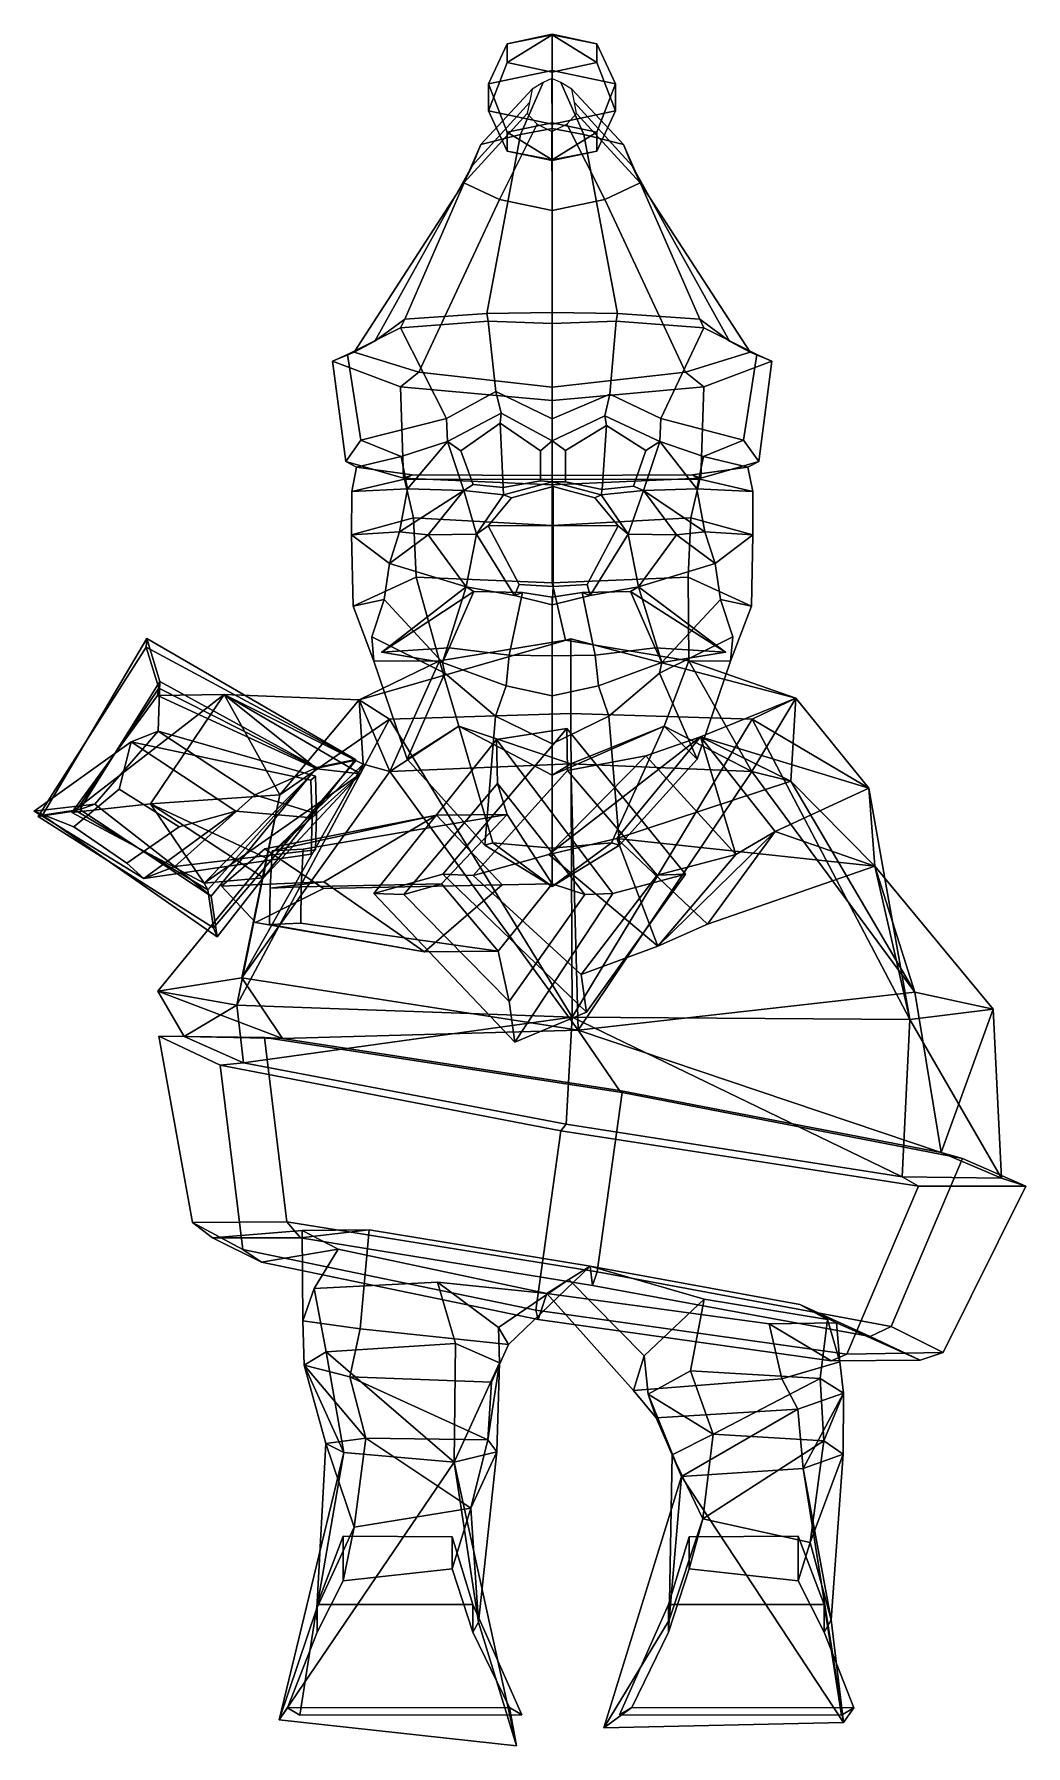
# Model space of a CAD drawing. Extents: x -164 to 136, y -162 to 356.
import ezdxf

# ---------------------------------------------------------------- set-up
doc = ezdxf.new("R2010")
doc.units = 0

msp = doc.modelspace()

# ---------------------------------------------------------------- linework, layer by layer
for p in [(-59.083229, 168.673767, 74.285034), (44.92334, 168.673767, 74.285034)]:
    msp.add_point(p)
for points in [[(-26.799406, 332.551025, -21.026634), (-21.162399, 347.119293, -18.331955), (-21.162395, 352.838165, -32.121567), (-26.799402, 340.638794, -40.528164)], [(-21.162395, 352.838165, -32.121567), (-7.553504, 355.697632, -39.016426), (-7.553502, 344.682648, -50.2789), (-26.799402, 340.638794, -40.528164)], [(-7.55351, 344.259827, -11.437147), (-7.553507, 355.522491, -22.927618), (-21.162399, 347.119293, -18.331955)], [(-21.162399, 347.119293, -18.331955), (-7.553507, 355.522491, -22.927618), (-21.162395, 352.838165, -32.121567)], [(-7.553507, 355.522491, -22.927618), (-7.553504, 355.697632, -39.016426), (-21.162395, 352.838165, -32.121567)], [(-7.55351, 344.259827, -11.437147), (6.055414, 347.119293, -18.331951), (-7.553507, 355.522491, -22.927618)], [(-7.553507, 355.522491, -22.927618), (6.055418, 352.838165, -32.121563), (-7.553504, 355.697632, -39.016426)], [(6.055414, 347.119293, -18.331951), (6.055418, 352.838165, -32.121563), (-7.553507, 355.522491, -22.927618)], [(6.055418, 352.838165, -32.121563), (11.69239, 340.638763, -40.52816), (-7.553502, 344.682648, -50.2789), (-7.553504, 355.697632, -39.016426)], [(11.692386, 332.550995, -21.02663), (11.69239, 340.638763, -40.52816), (6.055418, 352.838165, -32.121563), (6.055414, 347.119293, -18.331951)], [(-7.553511, 328.507141, -11.275924), (-7.55351, 344.259827, -11.437147), (-21.162399, 347.119293, -18.331955), (-26.799406, 332.551025, -21.026634)], [(-7.553511, 328.507141, -11.275924), (11.692386, 332.550995, -21.02663), (6.055414, 347.119293, -18.331951), (-7.55351, 344.259827, -11.437147)], [(-21.162394, 326.070465, -43.22279), (-26.799402, 340.638794, -40.528164), (-7.553502, 344.682648, -50.2789), (-7.553502, 328.929932, -50.117649)], [(-7.563495, 342.271362, -18.46862), (-10.258918, 341.106903, -18.958925), (-17.138172, 325.396637, 38.046909), (-7.511665, 327.208099, 41.039211)], [(-7.563495, 342.271362, -18.46862), (-7.511665, 327.208099, 41.039211), (2.114842, 325.396637, 38.046909), (-4.868073, 341.106903, -18.958925)], [(6.055417, 326.070465, -43.222786), (-7.553502, 328.929932, -50.117649), (-7.553502, 344.682648, -50.2789), (11.69239, 340.638763, -40.52816)], [(-13.599418, 339.111542, -19.799065), (-14.349434, 335.001801, -21.529446), (-31.747158, 315.899475, 22.358999), (-29.068531, 322.292664, 32.919582)], [(-10.258918, 341.106903, -18.958925), (-13.599418, 339.111542, -19.799065), (-29.068531, 322.292664, 32.919582), (-17.138172, 325.396637, 38.046909)], [(-26.799406, 332.551025, -21.026634), (-26.799402, 340.638794, -40.528164), (-21.162394, 326.070465, -43.22279), (-21.162397, 320.351593, -29.433178)], [(-4.868073, 341.106903, -18.958925), (2.114842, 325.396637, 38.046909), (14.045201, 322.292664, 32.919586), (-1.527573, 339.111542, -19.799063)], [(-1.527573, 339.111542, -19.799063), (14.045201, 322.292664, 32.919586), (16.723825, 315.899475, 22.359003), (-0.777559, 335.001801, -21.529444)], [(11.692386, 332.550995, -21.02663), (6.055414, 320.351593, -29.433172), (6.055417, 326.070465, -43.222786), (11.69239, 340.638763, -40.52816)], [(-14.349434, 335.001801, -21.529446), (-15.036095, 331.686707, -22.925247), (-34.199516, 310.742462, 13.840384), (-31.747158, 315.899475, 22.358999)], [(-15.036095, 331.686707, -22.925247), (-12.03515, 328.446106, -24.289652), (-23.481855, 305.701355, 5.513245), (-34.199516, 310.742462, 13.840384)], [(-7.553511, 328.507141, -11.275924), (-26.799406, 332.551025, -21.026634), (-21.162397, 320.351593, -29.433178), (-7.553508, 317.492126, -22.53837)], [(-7.553511, 328.507141, -11.275924), (-7.553508, 317.492126, -22.53837), (6.055414, 320.351593, -29.433172), (11.692386, 332.550995, -21.02663)], [(-0.090897, 331.686707, -22.925243), (19.176188, 310.742462, 13.840386), (8.458519, 305.701355, 5.513247), (-3.091845, 328.446106, -24.289652)], [(-0.777559, 335.001801, -21.529444), (16.723825, 315.899475, 22.359003), (19.176188, 310.742462, 13.840386), (-0.090897, 331.686707, -22.925243)], [(-7.483667, 271.490662, 83.687569), (-7.511665, 327.208099, 41.039211), (-17.138172, 325.396637, 38.046909), (-27.271931, 271.159424, 76.259888)], [(-12.03515, 328.446106, -24.289652), (-7.563498, 326.262939, -25.208868), (-7.511668, 302.305206, -0.096683), (-23.481855, 305.701355, 5.513245)], [(-7.553514, 317.667236, -38.627125), (-21.162394, 326.070465, -43.22279), (-7.553502, 328.929932, -50.117649)], [(-3.091845, 328.446106, -24.289652), (8.458519, 305.701355, 5.513247), (-7.511668, 302.305206, -0.096683), (-7.563498, 326.262939, -25.208868)], [(-7.553514, 317.667236, -38.627125), (-7.553502, 328.929932, -50.117649), (6.055417, 326.070465, -43.222786)], [(-7.483667, 271.490662, 83.687569), (12.304593, 271.159424, 76.259888), (2.114842, 325.396637, 38.046909), (-7.511665, 327.208099, 41.039211)], [(-61.172768, 262.818481, 35.947456), (-52.132236, 269.515991, 63.394642), (-29.068531, 322.292664, 32.919582), (-31.747158, 315.899475, 22.358999)], [(-52.132236, 269.515991, 63.394642), (-27.271931, 271.159424, 76.259888), (-17.138172, 325.396637, 38.046909), (-29.068531, 322.292664, 32.919582)], [(-21.162397, 320.351593, -29.433178), (-21.162394, 326.070465, -43.22279), (-7.553514, 317.667236, -38.627125)], [(6.055414, 320.351593, -29.433172), (-7.553514, 317.667236, -38.627125), (6.055417, 326.070465, -43.222786)], [(37.164906, 269.515991, 63.394642), (14.045201, 322.292664, 32.919586), (2.114842, 325.396637, 38.046909), (12.304593, 271.159424, 76.259888)], [(46.205437, 262.818481, 35.947456), (16.723825, 315.899475, 22.359003), (14.045201, 322.292664, 32.919586), (37.164906, 269.515991, 63.394642)], [(-7.553508, 317.492126, -22.53837), (-21.162397, 320.351593, -29.433178), (-7.553514, 317.667236, -38.627125)], [(-7.553508, 317.492126, -22.53837), (-7.553514, 317.667236, -38.627125), (6.055414, 320.351593, -29.433172)], [(-67.442703, 259.504028, 12.979259), (-61.172768, 262.818481, 35.947456), (-31.747158, 315.899475, 22.358999), (-34.199516, 310.742462, 13.840384)], [(52.475376, 259.504028, 12.979259), (19.176188, 310.742462, 13.840386), (16.723825, 315.899475, 22.359003), (46.205437, 262.818481, 35.947456)], [(-47.854794, 253.424927, -7.759724), (-67.442703, 259.504028, 12.979259), (-34.199516, 310.742462, 13.840384), (-23.481855, 305.701355, 5.513245)], [(-7.483667, 248.859589, -26.72814), (-47.854794, 253.424927, -7.759724), (-23.481855, 305.701355, 5.513245), (-7.511668, 302.305206, -0.096683)], [(-7.483667, 248.859589, -26.72814), (-7.511668, 302.305206, -0.096683), (8.458519, 305.701355, 5.513247), (32.887455, 253.424927, -7.759724)], [(32.887455, 253.424927, -7.759724), (8.458519, 305.701355, 5.513247), (19.176188, 310.742462, 13.840386), (52.475376, 259.504028, 12.979259)], [(-53.374588, 266.836853, 68.006287), (-52.132236, 269.515991, 63.394642), (-61.172768, 262.818481, 35.947456), (-69.471443, 258.762146, 37.357407)], [(-26.883266, 268.901947, 81.165222), (-27.271931, 271.159424, 76.259888), (-52.132236, 269.515991, 63.394642), (-53.374588, 266.836853, 68.006287)], [(-7.483667, 268.153778, 87.280724), (-7.483667, 271.490662, 83.687569), (-27.271931, 271.159424, 76.259888), (-26.883266, 268.901947, 81.165222)], [(-7.483667, 268.153778, 87.280724), (11.915929, 268.901947, 81.165222), (12.304593, 271.159424, 76.259888), (-7.483667, 271.490662, 83.687569)], [(11.915929, 268.901947, 81.165222), (38.407257, 266.836823, 68.006287), (37.164906, 269.515991, 63.394642), (12.304593, 271.159424, 76.259888)], [(38.407257, 266.836823, 68.006287), (54.504112, 258.762146, 37.357407), (46.205437, 262.818481, 35.947456), (37.164906, 269.515991, 63.394642)], [(-39.467175, 239.379211, 74.258797), (-53.374588, 266.836853, 68.006287), (-69.471443, 258.762146, 37.357407), (-65.424377, 232.807312, 55.69875)], [(-24.52644, 247.625, 85.373238), (-26.883266, 268.901947, 81.165222), (-53.374588, 266.836853, 68.006287), (-39.467175, 239.379211, 74.258797)], [(-7.483667, 239.296051, 89.597252), (-7.483667, 268.153778, 87.280724), (-26.883266, 268.901947, 81.165222), (-24.52644, 247.625, 85.373238)], [(-7.483667, 239.296051, 89.597252), (9.962828, 246.820618, 85.443611), (11.915929, 268.901947, 81.165222), (-7.483667, 268.153778, 87.280724)], [(9.962828, 246.820618, 85.443611), (25.37188, 239.379211, 74.258804), (38.407257, 266.836823, 68.006287), (11.915929, 268.901947, 81.165222)], [(25.37188, 239.379211, 74.258804), (50.457054, 232.807312, 55.69875), (54.504112, 258.762146, 37.357407), (38.407257, 266.836823, 68.006287)], [(-69.471443, 258.762146, 37.357407), (-61.172768, 262.818481, 35.947456), (-67.442703, 259.504028, 12.979259), (-73.997131, 256.75116, 11.555657)], [(-73.997131, 256.75116, 11.555657), (-67.442703, 259.504028, 12.979259), (-47.854794, 253.424927, -7.759724), (-53.383511, 248.973755, -11.193548)], [(59.029804, 256.75116, 11.555657), (38.416176, 248.973755, -11.193548), (32.887455, 253.424927, -7.759724), (52.475376, 259.504028, 12.979259)], [(54.504112, 258.762146, 37.357407), (59.029804, 256.75116, 11.555657), (52.475376, 259.504028, 12.979259), (46.205437, 262.818481, 35.947456)], [(-65.424377, 232.807312, 55.69875), (-69.471443, 258.762146, 37.357407), (-73.997131, 256.75116, 11.555657), (-69.997795, 226.36795, 18.396944)], [(-69.997795, 226.36795, 18.396944), (-73.997131, 256.75116, 11.555657), (-53.383511, 248.973755, -11.193548), (-52.488182, 221.360718, -7.416919)], [(55.030468, 226.36795, 18.396944), (37.520851, 221.360718, -7.416919), (38.416176, 248.973755, -11.193548), (59.029804, 256.75116, 11.555657)], [(50.457054, 232.807312, 55.69875), (55.030468, 226.36795, 18.396944), (59.029804, 256.75116, 11.555657), (54.504112, 258.762146, 37.357407)], [(-53.383511, 248.973755, -11.193548), (-47.854794, 253.424927, -7.759724), (-7.483667, 248.859589, -26.72814), (-7.483667, 244.860931, -30.947668)], [(-52.488182, 221.360718, -7.416919), (-53.383511, 248.973755, -11.193548), (-7.483667, 244.860931, -30.947668), (-7.483667, 219.352692, -27.084856)], [(38.416176, 248.973755, -11.193548), (-7.483667, 244.860931, -30.947668), (-7.483667, 248.859589, -26.72814), (32.887455, 253.424927, -7.759724)], [(37.520851, 221.360718, -7.416919), (-7.483667, 219.352692, -27.084856), (-7.483667, 244.860931, -30.947668), (38.416176, 248.973755, -11.193548)], [(-24.52644, 247.625, 85.373238), (-39.467175, 239.379211, 74.258797), (-39.174465, 232.445862, 72.758804), (-22.957748, 240.978851, 84.722404)], [(-7.483667, 239.296051, 89.597252), (-24.52644, 247.625, 85.373238), (-22.957748, 240.978851, 84.722404), (-7.483667, 232.687714, 86.87355)], [(-7.483667, 239.296051, 89.597252), (-7.483667, 232.687714, 86.87355), (8.394134, 240.171997, 84.736481), (9.962828, 246.820618, 85.443611)], [(9.962828, 246.820618, 85.443611), (8.394134, 240.171997, 84.736481), (25.079166, 232.445862, 72.758804), (25.37188, 239.379211, 74.258804)], [(-53.258842, 227.869293, 56.119244), (-39.174465, 232.445862, 72.758804), (-39.467175, 239.379211, 74.258797), (-65.424377, 232.807312, 55.69875)], [(-23.216597, 238.006287, 82.259598), (-22.957748, 240.978851, 84.722404), (-39.174465, 232.445862, 72.758804), (-35.153728, 229.637573, 72.444023)], [(-23.216597, 238.006287, 82.259598), (-11.068722, 229.634399, 83.885628), (-7.483667, 232.687714, 86.87355), (-22.957748, 240.978851, 84.722404)], [(8.901007, 237.311157, 82.058548), (8.394134, 240.171997, 84.736481), (-7.483667, 232.687714, 86.87355), (-3.445475, 229.753662, 84.065941)], [(8.901007, 237.311157, 82.058548), (20.820351, 229.75708, 69.940529), (25.079166, 232.445862, 72.758804), (8.394134, 240.171997, 84.736481)], [(38.291508, 227.869293, 56.119244), (50.457054, 232.807312, 55.69875), (25.37188, 239.379211, 74.258804), (25.079166, 232.445862, 72.758804)], [(-22.31724, 218.513184, 80.430069), (-23.216597, 238.006287, 82.259598), (-35.153728, 229.637573, 72.444023), (-31.406727, 219.447754, 75.337845)], [(-11.068722, 229.634399, 83.885628), (-23.216597, 238.006287, 82.259598), (-22.31724, 218.513184, 80.430069), (-11.068722, 220.517151, 84.729828)], [(-3.445475, 229.753662, 84.065941), (-3.445475, 220.249054, 85.108185), (7.583992, 217.900818, 79.799858), (8.901007, 237.311157, 82.058548)], [(7.583992, 217.900818, 79.799858), (17.146317, 218.896851, 73.513138), (20.820351, 229.75708, 69.940529), (8.901007, 237.311157, 82.058548)], [(-65.424377, 232.807312, 55.69875), (-69.997795, 226.36795, 18.396944), (-66.692253, 224.704834, 19.202988), (-53.258842, 227.869293, 56.119244)], [(-51.286091, 218.167664, 56.4459), (-39.174465, 232.445862, 72.758804), (-53.258842, 227.869293, 56.119244)], [(-34.244198, 217.607056, 76.339188), (-39.174465, 232.445862, 72.758804), (-51.286091, 218.167664, 56.4459)], [(-31.406727, 219.447754, 75.337845), (-35.153728, 229.637573, 72.444023), (-39.174465, 232.445862, 72.758804), (-34.244198, 217.607056, 76.339188)], [(-11.068722, 220.517151, 84.729828), (-7.483667, 220.269714, 87.934227), (-7.483667, 232.687714, 86.87355), (-11.068722, 229.634399, 83.885628)], [(-3.445475, 220.249054, 85.108185), (-3.445475, 229.753662, 84.065941), (-7.483667, 232.687714, 86.87355), (-7.483667, 220.269714, 87.934227)], [(17.146317, 218.896851, 73.513138), (20.148901, 217.607056, 76.339188), (25.079166, 232.445862, 72.758804), (20.820351, 229.75708, 69.940529)], [(20.148901, 217.607056, 76.339188), (36.318752, 218.167664, 56.4459), (25.079166, 232.445862, 72.758804)], [(36.318752, 218.167664, 56.4459), (38.291508, 227.869293, 56.119244), (25.079166, 232.445862, 72.758804)], [(50.457054, 232.807312, 55.69875), (38.291508, 227.869293, 56.119244), (51.72493, 224.704834, 19.202988), (55.030468, 226.36795, 18.396944)], [(-69.997795, 226.36795, 18.396944), (-52.488182, 221.360718, -7.416919), (-49.902054, 222.409546, -7.110022), (-66.692253, 224.704834, 19.202988)], [(-53.258842, 227.869293, 56.119244), (-66.692253, 224.704834, 19.202988), (-68.196663, 217.351501, 20.25206), (-51.286091, 218.167664, 56.4459)], [(-68.196663, 217.351501, 20.25206), (-66.692253, 224.704834, 19.202988), (-49.902054, 222.409546, -7.110022), (-52.214417, 221.030884, -9.537581)], [(55.030468, 226.36795, 18.396944), (51.72493, 224.704834, 19.202988), (34.934723, 222.409546, -7.110022), (37.520851, 221.360718, -7.416919)], [(53.229332, 217.351501, 20.25206), (37.247078, 221.030884, -9.537581), (34.934723, 222.409546, -7.110022), (51.72493, 224.704834, 19.202988)], [(38.291508, 227.869293, 56.119244), (36.318752, 218.167664, 56.4459), (53.229332, 217.351501, 20.25206), (51.72493, 224.704834, 19.202988)], [(-68.218445, 204.157593, 22.430992), (-68.196663, 217.351501, 20.25206), (-52.214417, 221.030884, -9.537581), (-49.469639, 209.333832, -11.021311)], [(-51.286091, 218.167664, 56.4459), (-68.196663, 217.351501, 20.25206), (-68.218445, 204.157593, 22.430992), (-53.727859, 205.068481, 56.294724)], [(-53.727859, 205.068481, 56.294724), (-34.244198, 217.607056, 76.339188), (-51.286091, 218.167664, 56.4459)], [(-45.073883, 204.25177, 79.515739), (-34.244198, 217.607056, 76.339188), (-53.727859, 205.068481, 56.294724)], [(-52.488182, 221.360718, -7.416919), (-7.483667, 219.352692, -27.084856), (-7.483667, 222.183014, -24.269426), (-49.902054, 222.409546, -7.110022)], [(-52.214417, 221.030884, -9.537581), (-49.902054, 222.409546, -7.110022), (-7.483667, 222.183014, -24.269426), (-7.483666, 220.956726, -24.615221)], [(-49.469639, 209.333832, -11.021311), (-52.214417, 221.030884, -9.537581), (-7.483666, 220.956726, -24.615221), (-7.483664, 207.080505, -23.155905)], [(-45.073883, 204.25177, 79.515739), (-30.442123, 204.40509, 82.550171), (-34.244198, 217.607056, 76.339188)], [(-22.31724, 218.513184, 80.430069), (-31.406727, 219.447754, 75.337845), (-34.244198, 217.607056, 76.339188), (-22.284348, 216.326141, 82.6259)], [(-30.442123, 204.40509, 82.550171), (-22.284348, 216.326141, 82.6259), (-34.244198, 217.607056, 76.339188)], [(-7.225285, 207.066467, 106.456078), (-7.225285, 218.883362, 102.32605), (-19.84816, 215.449097, 98.809532), (-26.924488, 206.884766, 100.006866)], [(-22.31724, 218.513184, 80.430069), (-22.284348, 216.326141, 82.6259), (-7.483667, 220.269714, 87.934227), (-11.068722, 220.517151, 84.729828)], [(-7.225285, 218.883362, 102.32605), (-7.483667, 220.269714, 87.934227), (-22.284348, 216.326141, 82.6259), (-19.84816, 215.449097, 98.809532)], [(37.520851, 221.360718, -7.416919), (34.934723, 222.409546, -7.110022), (-7.483667, 222.183014, -24.269426), (-7.483667, 219.352692, -27.084856)], [(37.247078, 221.030884, -9.537581), (-7.483666, 220.956726, -24.615221), (-7.483667, 222.183014, -24.269426), (34.934723, 222.409546, -7.110022)], [(-7.225285, 218.883362, 102.32605), (5.397587, 215.449097, 98.809532), (7.317011, 216.326141, 82.6259), (-7.483667, 220.269714, 87.934227)], [(7.583992, 217.900818, 79.799858), (-3.445475, 220.249054, 85.108185), (-7.483667, 220.269714, 87.934227), (7.317011, 216.326141, 82.6259)], [(34.502304, 209.333832, -11.021311), (-7.483664, 207.080505, -23.155905), (-7.483666, 220.956726, -24.615221), (37.247078, 221.030884, -9.537581)], [(-7.225285, 207.066467, 106.456078), (12.473916, 206.884766, 100.006866), (5.397587, 215.449097, 98.809532), (-7.225285, 218.883362, 102.32605)], [(7.583992, 217.900818, 79.799858), (7.317011, 216.326141, 82.6259), (20.148901, 217.607056, 76.339188), (17.146317, 218.896851, 73.513138)], [(15.47479, 204.40509, 82.550171), (20.148901, 217.607056, 76.339188), (7.317011, 216.326141, 82.6259)], [(30.106548, 204.25177, 79.515739), (20.148901, 217.607056, 76.339188), (15.47479, 204.40509, 82.550171)], [(38.760529, 205.068481, 56.294724), (36.318752, 218.167664, 56.4459), (20.148901, 217.607056, 76.339188)], [(30.106548, 204.25177, 79.515739), (38.760529, 205.068481, 56.294724), (20.148901, 217.607056, 76.339188)], [(53.251118, 204.157593, 22.430992), (34.502304, 209.333832, -11.021311), (37.247078, 221.030884, -9.537581), (53.229332, 217.351501, 20.25206)], [(36.318752, 218.167664, 56.4459), (38.760529, 205.068481, 56.294724), (53.251118, 204.157593, 22.430992), (53.229332, 217.351501, 20.25206)], [(-26.924488, 206.884766, 100.006866), (-19.84816, 215.449097, 98.809532), (-22.284348, 216.326141, 82.6259), (-30.442123, 204.40509, 82.550171)], [(12.473916, 206.884766, 100.006866), (15.47479, 204.40509, 82.550171), (7.317011, 216.326141, 82.6259), (5.397587, 215.449097, 98.809532)], [(-67.782089, 182.603333, 23.793678), (-68.218445, 204.157593, 22.430992), (-49.469639, 209.333832, -11.021311), (-48.676922, 191.346161, -8.110464)], [(-48.676922, 191.346161, -8.110464), (-49.469639, 209.333832, -11.021311), (-7.483664, 207.080505, -23.155905), (-7.483664, 189.720459, -18.724745)], [(33.709587, 191.346161, -8.110465), (-7.483664, 189.720459, -18.724745), (-7.483664, 207.080505, -23.155905), (34.502304, 209.333832, -11.021311)], [(52.814766, 182.603333, 23.793678), (33.709587, 191.346161, -8.110465), (34.502304, 209.333832, -11.021311), (53.251118, 204.157593, 22.430992)], [(-53.727859, 205.068481, 56.294724), (-68.218445, 204.157593, 22.430992), (-56.793934, 195.545105, 55.737946)], [(-58.399677, 184.615234, 55.916649), (-56.793934, 195.545105, 55.737946), (-68.218445, 204.157593, 22.430992), (-67.782089, 182.603333, 23.793678)], [(-56.793934, 195.545105, 55.737946), (-45.073883, 204.25177, 79.515739), (-53.727859, 205.068481, 56.294724)], [(-33.577263, 188.438416, 76.398308), (-45.073883, 204.25177, 79.515739), (-56.793934, 195.545105, 55.737946)], [(-33.577263, 188.438416, 76.398308), (-30.442123, 204.40509, 82.550171), (-45.073883, 204.25177, 79.515739)], [(-18.950129, 185.818054, 82.301445), (-30.442123, 204.40509, 82.550171), (-33.577263, 188.438416, 76.398308)], [(-17.50016, 189.13678, 95.171173), (-26.924488, 206.884766, 100.006866), (-30.442123, 204.40509, 82.550171), (-18.950129, 185.818054, 82.301445)], [(-7.225285, 188.615295, 100.401199), (-7.225285, 207.066467, 106.456078), (-26.924488, 206.884766, 100.006866), (-17.50016, 189.13678, 95.171173)], [(-7.225285, 188.615295, 100.401199), (3.04959, 189.13678, 95.171173), (12.473916, 206.884766, 100.006866), (-7.225285, 207.066467, 106.456078)], [(3.04959, 189.13678, 95.171173), (3.982793, 185.818054, 82.301445), (15.47479, 204.40509, 82.550171), (12.473916, 206.884766, 100.006866)], [(3.982793, 185.818054, 82.301445), (18.609928, 188.438416, 76.398308), (15.47479, 204.40509, 82.550171)], [(18.609928, 188.438416, 76.398308), (30.106548, 204.25177, 79.515739), (15.47479, 204.40509, 82.550171)], [(18.609928, 188.438416, 76.398308), (41.826603, 195.545105, 55.737946), (30.106548, 204.25177, 79.515739)], [(41.826603, 195.545105, 55.737946), (38.760529, 205.068481, 56.294724), (30.106548, 204.25177, 79.515739)], [(38.760529, 205.068481, 56.294724), (41.826603, 195.545105, 55.737946), (53.251118, 204.157593, 22.430992)], [(43.432346, 184.615234, 55.916649), (52.814766, 182.603333, 23.793678), (53.251118, 204.157593, 22.430992), (41.826603, 195.545105, 55.737946)], [(-58.399677, 184.615234, 55.916649), (-40.685272, 165.612457, 82.707657), (-33.577263, 188.438416, 76.398308), (-56.793934, 195.545105, 55.737946)], [(43.432346, 184.615234, 55.916649), (41.826603, 195.545105, 55.737946), (18.609928, 188.438416, 76.398308), (25.717936, 165.612457, 82.707657)], [(-61.453552, 165.991669, 27.902792), (-67.782089, 182.603333, 23.793678), (-48.676922, 191.346161, -8.110464), (-41.644539, 166.07666, 22.64661)], [(-31.211073, 187.017761, 90.398529), (-33.577263, 188.438416, 76.398308), (-59.083229, 168.673767, 74.285034)], [(-59.083229, 168.673767, 74.285034), (-33.577263, 188.438416, 76.398308), (-40.685272, 165.612457, 82.707657)], [(-38.688274, 169.969055, 92.792542), (-31.211073, 187.017761, 90.398529), (-59.083229, 168.673767, 74.285034)], [(-41.644539, 166.07666, 22.64661), (-48.676922, 191.346161, -8.110464), (-7.483664, 189.720459, -18.724745), (-3.473396, 172.290253, 1.651335)], [(-16.513702, 186.755493, 90.51564), (-31.211073, 187.017761, 90.398529), (-38.688274, 169.969055, 92.792542), (-20.474655, 167.77774, 101.460106)], [(-31.211073, 187.017761, 90.398529), (-16.513702, 186.755493, 90.51564), (-18.950129, 185.818054, 82.301445), (-33.577263, 188.438416, 76.398308)], [(-20.474655, 167.77774, 101.460106), (-7.483667, 167.57428, 102.143814), (-7.483667, 185.341492, 93.264206), (-16.513702, 186.755493, 90.51564)], [(-7.225285, 188.615295, 100.401199), (-17.50016, 189.13678, 95.171173), (-18.950129, 185.818054, 82.301445), (-7.483667, 183.030701, 88.220932)], [(-7.483667, 185.341492, 93.264206), (-7.483667, 183.030701, 88.220932), (-18.950129, 185.818054, 82.301445), (-16.513702, 186.755493, 90.51564)], [(-7.225285, 188.615295, 100.401199), (-7.483667, 183.030701, 88.220932), (3.982793, 185.818054, 82.301445), (3.04959, 189.13678, 95.171173)], [(5.507319, 167.77774, 101.460106), (1.546368, 186.755493, 90.51564), (-7.483667, 185.341492, 93.264206), (-7.483667, 167.57428, 102.143814)], [(-7.483667, 185.341492, 93.264206), (1.546368, 186.755493, 90.51564), (3.982793, 185.818054, 82.301445), (-7.483667, 183.030701, 88.220932)], [(33.839527, 166.07666, 22.646608), (-3.473396, 172.290253, 1.651335), (-7.483664, 189.720459, -18.724745), (33.709587, 191.346161, -8.110465)], [(16.243738, 187.017761, 90.398529), (18.609928, 188.438416, 76.398308), (3.982793, 185.818054, 82.301445), (1.546368, 186.755493, 90.51564)], [(1.546368, 186.755493, 90.51564), (5.507319, 167.77774, 101.460106), (23.72094, 169.969055, 92.792542), (16.243738, 187.017761, 90.398529)], [(16.243738, 187.017761, 90.398529), (44.92334, 168.673767, 74.285034), (18.609928, 188.438416, 76.398308)], [(23.72094, 169.969055, 92.792542), (44.92334, 168.673767, 74.285034), (16.243738, 187.017761, 90.398529)], [(44.92334, 168.673767, 74.285034), (25.717936, 165.612457, 82.707657), (18.609928, 188.438416, 76.398308)], [(46.486217, 165.991669, 27.90279), (33.839527, 166.07666, 22.646608), (33.709587, 191.346161, -8.110465), (52.814766, 182.603333, 23.793678)], [(-61.453552, 165.991669, 27.902792), (-62.122902, 173.357147, 59.086929), (-58.399677, 184.615234, 55.916649), (-67.782089, 182.603333, 23.793678)], [(-58.399677, 184.615234, 55.916649), (-62.122902, 173.357147, 59.086929), (-40.002102, 162.390717, 73.696472), (-40.685272, 165.612457, 82.707657)], [(43.432346, 184.615234, 55.916649), (25.717936, 165.612457, 82.707657), (25.034765, 162.390717, 73.696472), (47.155575, 173.357147, 59.086929)], [(46.486217, 165.991669, 27.90279), (52.814766, 182.603333, 23.793678), (43.432346, 184.615234, 55.916649), (47.155575, 173.357147, 59.086929)], [(-161.772186, 119.362885, 212.716599), (-130.177567, 172.858643, 210.634598), (-130.406006, 170.25061, 178.345139), (-163.084961, 118.946808, 179.624008)], [(-161.772186, 119.362885, 212.716599), (-150.511993, 121.06781, 212.493347), (-126.264893, 159.82135, 210.742569), (-130.177567, 172.858643, 210.634598)], [(-66.843651, 136.057922, 177.681305), (-130.406006, 170.25061, 178.345139), (-130.177567, 172.858643, 210.634598), (-67.078033, 136.198914, 210.805115)], [(-67.078033, 136.198914, 210.805115), (-130.177567, 172.858643, 210.634598), (-126.264893, 159.82135, 210.742569), (-78.774002, 133.822357, 211.045258)], [(-1.853932, 172.781433, 3.208788), (-1.857344, 150.107605, -47.825951), (-56.752666, 148.395569, -38.75956), (-65.886803, 154.25528, -3.737891)], [(-1.853932, 172.781433, 3.208788), (-65.886803, 154.25528, -3.737891), (-41.644539, 166.07666, 22.64661), (-3.473396, 172.290253, 1.651335)], [(-40.002102, 162.390717, 73.696472), (-62.122902, 173.357147, 59.086929), (-61.453552, 165.991669, 27.902792), (-51.375484, 136.344208, 43.897217)], [(-3.473396, 172.290253, 1.651335), (33.839527, 166.07666, 22.646608), (66.230278, 154.730652, -4.74155), (-1.853932, 172.781433, 3.208788)], [(-1.853932, 172.781433, 3.208788), (66.230278, 154.730652, -4.74155), (53.064346, 148.395569, -38.759563), (-1.857344, 150.107605, -47.825951)], [(25.034765, 162.390717, 73.696472), (36.40815, 136.344208, 43.897217), (46.486217, 165.991669, 27.90279), (47.155575, 173.357147, 59.086929)], [(-163.084961, 118.946808, 179.624008), (-130.406006, 170.25061, 178.345139), (-126.591774, 157.821472, 178.446564), (-151.648041, 120.637329, 179.397842)], [(-66.843651, 136.057922, 177.681305), (-78.737961, 133.600281, 177.926086), (-126.591774, 157.821472, 178.446564), (-130.406006, 170.25061, 178.345139)], [(-65.886803, 154.25528, -3.737891), (-56.614574, 132.626465, 56.843227), (-41.644539, 166.07666, 22.64661)], [(-51.375484, 136.344208, 43.897217), (-61.453552, 165.991669, 27.902792), (-41.644539, 166.07666, 22.64661), (-35.747173, 146.281219, 47.370056)], [(-40.685272, 165.612457, 82.707657), (-38.688274, 169.969055, 92.792542), (-59.083229, 168.673767, 74.285034)], [(-56.614574, 132.626465, 56.843227), (-35.747173, 146.281219, 47.370056), (-41.644539, 166.07666, 22.64661)], [(-20.474655, 167.77774, 101.460106), (-38.688274, 169.969055, 92.792542), (-40.685272, 165.612457, 82.707657), (-21.476282, 158.478699, 91.554482)], [(-7.483667, 167.57428, 102.143814), (-20.474655, 167.77774, 101.460106), (-21.476282, 158.478699, 91.554482), (-7.483667, 155.511902, 97.025848)], [(-7.483667, 167.57428, 102.143814), (-7.483667, 155.511902, 97.025848), (6.508946, 158.478699, 91.554482), (5.507319, 167.77774, 101.460106)], [(5.507319, 167.77774, 101.460106), (6.508946, 158.478699, 91.554482), (25.717936, 165.612457, 82.707657), (23.72094, 169.969055, 92.792542)], [(25.717936, 165.612457, 82.707657), (44.92334, 168.673767, 74.285034), (23.72094, 169.969055, 92.792542)], [(36.40815, 136.344208, 43.897217), (26.440285, 146.281219, 47.370056), (33.839527, 166.07666, 22.646608), (46.486217, 165.991669, 27.90279)], [(52.935226, 132.626465, 56.843224), (33.839527, 166.07666, 22.646608), (26.440285, 146.281219, 47.370056)], [(66.230278, 154.730652, -4.74155), (33.839527, 166.07666, 22.646608), (52.935226, 132.626465, 56.843224)], [(-27.843702, 110.342682, 75.649132), (-24.658577, 149.327209, 93.602333), (-40.002102, 162.390717, 73.696472), (-51.375484, 136.344208, 43.897217)], [(-24.658577, 149.327209, 93.602333), (-21.476282, 158.478699, 91.554482), (-40.685272, 165.612457, 82.707657), (-40.002102, 162.390717, 73.696472)], [(9.691239, 149.327209, 93.602333), (25.034765, 162.390717, 73.696472), (25.717936, 165.612457, 82.707657), (6.508946, 158.478699, 91.554482)], [(12.876367, 110.342682, 75.649132), (36.40815, 136.344208, 43.897217), (25.034765, 162.390717, 73.696472), (9.691239, 149.327209, 93.602333)], [(-151.648041, 120.637329, 179.397842), (-126.591774, 157.821472, 178.446564), (-126.957047, 155.586853, 142.361664), (-152.886978, 120.167786, 143.304428)], [(-152.886978, 120.167786, 143.304428), (-126.957047, 155.586853, 142.361664), (-106.769379, 155.871063, 92.181808)], [(-152.886978, 120.167786, 143.304428), (-106.769379, 155.871063, 92.181808), (-129.120316, 122.815918, 95.449982)], [(-145.915741, 122.652405, 208.14679), (-126.820854, 144.772888, 209.567627), (-126.264893, 159.82135, 210.742569), (-150.511993, 121.06781, 212.493347)], [(-89.993874, 125.494995, -25.05562), (-129.120316, 122.815918, 95.449982), (-106.769379, 155.871063, 92.181808)], [(-126.957047, 155.586853, 142.361664), (-126.591774, 157.821472, 178.446564), (-78.737961, 133.600281, 177.926086), (-78.698631, 133.358032, 141.80687)], [(-78.698631, 133.358032, 141.80687), (-106.769379, 155.871063, 92.181808), (-126.957047, 155.586853, 142.361664)], [(-97.523674, 125.500946, 211.254227), (-78.774002, 133.822357, 211.045258), (-126.264893, 159.82135, 210.742569), (-126.820854, 144.772888, 209.567627)], [(-64.73571, 134.759888, 35.926109), (-65.886803, 154.25528, -3.737891), (-106.769379, 155.871063, 92.181808)], [(-64.73571, 134.759888, 35.926109), (-106.769379, 155.871063, 92.181808), (-65.525597, 131.886108, 94.058426)], [(-89.993874, 125.494995, -25.05562), (-106.769379, 155.871063, 92.181808), (-65.886803, 154.25528, -3.737891)], [(-78.698631, 133.358032, 141.80687), (-65.525597, 131.886108, 94.058426), (-106.769379, 155.871063, 92.181808)], [(-7.483667, 140.98172, 99.968544), (-7.483667, 155.511902, 97.025848), (-21.476282, 158.478699, 91.554482), (-24.658577, 149.327209, 93.602333)], [(-7.483667, 140.98172, 99.968544), (9.691239, 149.327209, 93.602333), (6.508946, 158.478699, 91.554482), (-7.483667, 155.511902, 97.025848)], [(-89.993874, 125.494995, -25.05562), (-65.886803, 154.25528, -3.737891), (-56.752666, 148.395569, -38.75956)], [(-64.73571, 134.759888, 35.926109), (-56.614574, 132.626465, 56.843227), (-65.886803, 154.25528, -3.737891)], [(64.72467, 129.711853, 23.921301), (37.404606, 143.071686, 83.886513), (66.230278, 154.730652, -4.74155)], [(88.385399, 127.587738, -20.311438), (66.230278, 154.730652, -4.74155), (37.404606, 143.071686, 83.886513)], [(64.72467, 129.711853, 23.921301), (66.230278, 154.730652, -4.74155), (52.935226, 132.626465, 56.843224)], [(88.385399, 127.587738, -20.311438), (53.064346, 148.395569, -38.759563), (66.230278, 154.730652, -4.74155)], [(-102.97039, 61.878891, -69.244354), (-56.752666, 148.395569, -38.75956), (-1.420823, 58.204788, -104.718155)], [(-102.97039, 61.878891, -69.244354), (-89.993874, 125.494995, -25.05562), (-56.752666, 148.395569, -38.75956)], [(-40.616005, 101.474182, 121.072945), (-61.460178, 95.664551, 146.153427), (-24.389767, 142.274414, 188.329529), (-3.115088, 145.627441, 164.130173)], [(-1.420823, 58.204788, -104.718155), (-56.752666, 148.395569, -38.75956), (-1.857344, 150.107605, -47.825951)], [(-1.823221, 134.872314, 64.064369), (-35.747173, 146.281219, 47.370056), (-56.614574, 132.626465, 56.843227)], [(-27.843702, 110.342682, 75.649132), (-51.375484, 136.344208, 43.897217), (-35.747173, 146.281219, 47.370056), (-25.424757, 111.034973, 59.742447)], [(-40.616005, 101.474182, 121.072945), (-3.115088, 145.627441, 164.130173), (-2.845815, 132.910706, 161.436707), (-31.44828, 101.145111, 129.036545)], [(-25.424757, 111.034973, 59.742447), (-35.747173, 146.281219, 47.370056), (-7.483667, 131.4375, 33.799297), (-7.483667, 109.400818, 55.446373)], [(-7.483667, 131.4375, 33.799297), (-35.747173, 146.281219, 47.370056), (-1.823221, 134.872314, 64.064369)], [(-7.483667, 97.825516, 78.891068), (-7.483667, 140.98172, 99.968544), (-24.658577, 149.327209, 93.602333), (-27.843702, 110.342682, 75.649132)], [(10.864051, 95.693146, 209.58284), (32.889893, 101.50322, 185.538712), (-3.115088, 145.627441, 164.130173), (-24.389767, 142.274414, 188.329529)], [(-7.483667, 97.825516, 78.891068), (12.876367, 110.342682, 75.649132), (9.691239, 149.327209, 93.602333), (-7.483667, 140.98172, 99.968544)], [(10.457421, 111.034973, 59.742447), (-7.483667, 109.400818, 55.446373), (-7.483667, 131.4375, 33.799297), (26.440285, 146.281219, 47.370056)], [(-7.483667, 131.4375, 33.799297), (-1.823221, 134.872314, 64.064369), (26.440285, 146.281219, 47.370056)], [(32.889893, 101.50322, 185.538712), (24.238001, 101.167114, 177.874237), (-2.845815, 132.910706, 161.436707), (-3.115088, 145.627441, 164.130173)], [(-1.420823, 58.204788, -104.718155), (-1.857344, 150.107605, -47.825951), (53.064346, 148.395569, -38.759563)], [(-1.823221, 134.872314, 64.064369), (52.935226, 132.626465, 56.843224), (26.440285, 146.281219, 47.370056)], [(100.773407, 57.526855, -71.531898), (-1.420823, 58.204788, -104.718155), (53.064346, 148.395569, -38.759563)], [(12.876367, 110.342682, 75.649132), (10.457421, 111.034973, 59.742447), (26.440285, 146.281219, 47.370056), (36.40815, 136.344208, 43.897217)], [(100.773407, 57.526855, -71.531898), (53.064346, 148.395569, -38.759563), (88.385399, 127.587738, -20.311438)], [(-164.306442, 120.560913, 243.143799), (-134.932541, 141.599121, 246.889771), (-126.820854, 144.772888, 209.567627), (-145.915741, 122.652405, 208.14679)], [(-152.298233, 115.845825, 301.770874), (-138.600479, 127.233429, 314.350616), (-134.932541, 141.599121, 246.889771), (-164.306442, 120.560913, 243.143799)], [(-120.469193, 115.845825, 316.318176), (-103.313934, 120.560913, 264.506653), (-134.932541, 141.599121, 246.889771), (-138.600479, 127.233429, 314.350616)], [(-80.596436, 129.928345, 267.430176), (-79.200333, 131.175476, 254.62558), (-126.820854, 144.772888, 209.567627), (-134.932541, 141.599121, 246.889771)], [(-80.165771, 118.567719, 267.229065), (-80.596436, 129.928345, 267.430176), (-134.932541, 141.599121, 246.889771), (-103.313934, 120.560913, 264.506653)], [(-78.891411, 119.81662, 254.392929), (-97.523674, 125.500946, 211.254227), (-126.820854, 144.772888, 209.567627), (-79.200333, 131.175476, 254.62558)], [(-61.460178, 95.664551, 146.153427), (-52.455048, 95.379883, 153.984634), (-24.043798, 128.950684, 185.563507), (-24.389767, 142.274414, 188.329529)], [(10.864051, 95.693146, 209.58284), (-24.389767, 142.274414, 188.329529), (-24.043798, 128.950684, 185.563507), (2.336031, 95.40155, 202.037231)], [(-8.538651, 107.432526, 101.82856), (37.404606, 143.071686, 83.886513), (12.039234, 112.263123, 57.657497)], [(-8.538651, 107.432526, 101.82856), (20.839102, 137.335205, 134.479431), (37.404606, 143.071686, 83.886513)], [(64.72467, 129.711853, 23.921301), (12.039234, 112.263123, 57.657497), (37.404606, 143.071686, 83.886513)], [(48.123928, 107.454926, 151.522476), (37.404606, 143.071686, 83.886513), (20.839102, 137.335205, 134.479431)], [(88.385399, 127.587738, -20.311438), (37.404606, 143.071686, 83.886513), (60.019604, 114.42984, 100.363174)], [(48.123928, 107.454926, 151.522476), (60.019604, 114.42984, 100.363174), (37.404606, 143.071686, 83.886513)], [(-110.061005, 85.319427, 179.139725), (-111.76178, 96.754227, 179.014297), (-78.737961, 133.600281, 177.926086), (-66.843651, 136.057922, 177.681305)], [(-108.922195, 82.525955, 213.177277), (-67.078033, 136.198914, 210.805115), (-78.774002, 133.822357, 211.045258), (-110.774666, 94.874084, 213.042114)], [(-110.061005, 85.319427, 179.139725), (-66.843651, 136.057922, 177.681305), (-67.078033, 136.198914, 210.805115), (-108.922195, 82.525955, 213.177277)], [(-101.497673, 70.117554, 84.915512), (-64.73571, 134.759888, 35.926109), (-94.019775, 106.389465, 12.432435)], [(-101.497673, 70.117554, 84.915512), (-56.614574, 132.626465, 56.843227), (-64.73571, 134.759888, 35.926109)], [(-94.019775, 106.389465, 12.432435), (-64.73571, 134.759888, 35.926109), (-65.525597, 131.886108, 94.058426)], [(0.404866, 54.294022, 113.689606), (-1.823221, 134.872314, 64.064369), (-56.614574, 132.626465, 56.843227)], [(20.839102, 137.335205, 134.479431), (-8.538651, 107.432526, 101.82856), (-31.44828, 101.145111, 129.036545), (-2.845815, 132.910706, 161.436707)], [(24.238001, 101.167114, 177.874237), (48.123928, 107.454926, 151.522476), (20.839102, 137.335205, 134.479431), (-2.845815, 132.910706, 161.436707)], [(0.404866, 54.294022, 113.689606), (52.935226, 132.626465, 56.843224), (-1.823221, 134.872314, 64.064369)], [(-121.764961, 103.793274, 209.642319), (-110.774666, 94.874084, 213.042114), (-78.774002, 133.822357, 211.045258), (-97.523674, 125.500946, 211.254227)], [(-78.698631, 133.358032, 141.80687), (-78.737961, 133.600281, 177.926086), (-111.76178, 96.754227, 179.014297), (-112.809921, 98.750549, 142.883942)], [(-112.809921, 98.750549, 142.883942), (-65.525597, 131.886108, 94.058426), (-78.698631, 133.358032, 141.80687)], [(-112.809921, 98.750549, 142.883942), (-94.924568, 100.363037, 97.244751), (-65.525597, 131.886108, 94.058426)], [(0.404866, 54.294022, 113.689606), (-56.614574, 132.626465, 56.843227), (-101.497673, 70.117554, 84.915512)], [(-94.924568, 100.363037, 97.244751), (-94.019775, 106.389465, 12.432435), (-65.525597, 131.886108, 94.058426)], [(-80.165771, 118.567719, 267.229065), (-78.891411, 119.81662, 254.392929), (-79.200333, 131.175476, 254.62558), (-80.596436, 129.928345, 267.430176)], [(0.404866, 54.294022, 113.689606), (102.246132, 65.765533, 82.627968), (52.935226, 132.626465, 56.843224)], [(90.179512, 103.97876, 7.385157), (12.039234, 112.263123, 57.657497), (64.72467, 129.711853, 23.921301)], [(102.246132, 65.765533, 82.627968), (64.72467, 129.711853, 23.921301), (52.935226, 132.626465, 56.843224)], [(102.246132, 65.765533, 82.627968), (90.179512, 103.97876, 7.385157), (64.72467, 129.711853, 23.921301)], [(-136.30629, 104.839386, 314.825195), (-120.469193, 115.845825, 316.318176), (-138.600479, 127.233429, 314.350616), (-152.298233, 115.845825, 301.770874)], [(-94.019775, 106.389465, 12.432435), (-129.120316, 122.815918, 95.449982), (-89.993874, 125.494995, -25.05562)], [(-79.125557, 108.842743, 254.163849), (-121.764961, 103.793274, 209.642319), (-97.523674, 125.500946, 211.254227), (-78.891411, 119.81662, 254.392929)], [(-102.97039, 61.878891, -69.244354), (-94.019775, 106.389465, 12.432435), (-89.993874, 125.494995, -25.05562)], [(-40.994934, 98.54599, 165.67627), (-21.113699, 119.58197, 185.782761), (-24.043798, 128.950684, 185.563507), (-52.455048, 95.379883, 153.984634)], [(-7.460538, 98.54599, 201.167175), (2.336031, 95.40155, 202.037231), (-24.043798, 128.950684, 185.563507), (-21.113699, 119.58197, 185.782761)], [(90.179512, 103.97876, 7.385157), (88.385399, 127.587738, -20.311438), (60.019604, 114.42984, 100.363174)], [(100.773407, 57.526855, -71.531898), (88.385399, 127.587738, -20.311438), (90.179512, 103.97876, 7.385157)], [(-131.136948, 100.235153, 246.189575), (-164.306442, 120.560913, 243.143799), (-145.915741, 122.652405, 208.14679), (-121.764961, 103.793274, 209.642319)], [(-136.30629, 104.839386, 314.825195), (-152.298233, 115.845825, 301.770874), (-164.306442, 120.560913, 243.143799), (-131.136948, 100.235153, 246.189575)], [(-110.061005, 85.319427, 179.139725), (-163.084961, 118.946808, 179.624008), (-151.648041, 120.637329, 179.397842), (-111.76178, 96.754227, 179.014297)], [(-110.061005, 85.319427, 179.139725), (-108.922195, 82.525955, 213.177277), (-161.772186, 119.362885, 212.716599), (-163.084961, 118.946808, 179.624008)], [(-108.922195, 82.525955, 213.177277), (-110.774666, 94.874084, 213.042114), (-150.511993, 121.06781, 212.493347), (-161.772186, 119.362885, 212.716599)], [(-112.809921, 98.750549, 142.883942), (-152.886978, 120.167786, 143.304428), (-129.120316, 122.815918, 95.449982)], [(-112.809921, 98.750549, 142.883942), (-111.76178, 96.754227, 179.014297), (-151.648041, 120.637329, 179.397842), (-152.886978, 120.167786, 143.304428)], [(-121.764961, 103.793274, 209.642319), (-145.915741, 122.652405, 208.14679), (-150.511993, 121.06781, 212.493347), (-110.774666, 94.874084, 213.042114)], [(-136.30629, 104.839386, 314.825195), (-131.136948, 100.235153, 246.189575), (-103.313934, 120.560913, 264.506653), (-120.469193, 115.845825, 316.318176)], [(-80.514565, 107.591797, 267.008881), (-80.165771, 118.567719, 267.229065), (-103.313934, 120.560913, 264.506653), (-131.136948, 100.235153, 246.189575)], [(-94.924568, 100.363037, 97.244751), (-129.120316, 122.815918, 95.449982), (-94.019775, 106.389465, 12.432435)], [(-112.809921, 98.750549, 142.883942), (-129.120316, 122.815918, 95.449982), (-94.924568, 100.363037, 97.244751)], [(-107.569969, 97.870621, 242.951309), (-94.493103, 109.233002, 255.686447), (-42.515068, 119.345245, 211.337646), (-76.6334, 99.236725, 197.762497)], [(-76.718208, 97.174774, 259.45575), (-22.683796, 98.308929, 233.329865), (-42.515068, 119.345245, 211.337646), (-94.493103, 109.233002, 255.686447)], [(-92.924591, 97.264191, 181.091324), (-76.6334, 99.236725, 197.762497), (-42.515068, 119.345245, 211.337646), (-92.305901, 108.617889, 181.066788)], [(-92.305901, 108.617889, 181.066788), (-42.515068, 119.345245, 211.337646), (-21.113699, 119.58197, 185.782761), (-82.931908, 109.055969, 172.156219)], [(-83.451637, 97.702881, 172.258377), (-82.931908, 109.055969, 172.156219), (-21.113699, 119.58197, 185.782761), (-40.994934, 98.54599, 165.67627)], [(-80.514565, 107.591797, 267.008881), (-79.125557, 108.842743, 254.163849), (-78.891411, 119.81662, 254.392929), (-80.165771, 118.567719, 267.229065)], [(-22.683796, 98.308929, 233.329865), (-7.460538, 98.54599, 201.167175), (-21.113699, 119.58197, 185.782761), (-42.515068, 119.345245, 211.337646)], [(24.444599, 79.753143, 124.375694), (39.483143, 86.359283, 78.74247), (60.019604, 114.42984, 100.363174)], [(24.444599, 79.753143, 124.375694), (60.019604, 114.42984, 100.363174), (48.123928, 107.454926, 151.522476)], [(39.483143, 86.359283, 78.74247), (90.179512, 103.97876, 7.385157), (60.019604, 114.42984, 100.363174)], [(-80.514565, 107.591797, 267.008881), (-131.136948, 100.235153, 246.189575), (-121.764961, 103.793274, 209.642319), (-79.125557, 108.842743, 254.163849)], [(-97.280609, 86.897339, 255.112747), (-76.718208, 97.174774, 259.45575), (-94.493103, 109.233002, 255.686447), (-107.569969, 97.870621, 242.951309)], [(-92.924591, 97.264191, 181.091324), (-92.305901, 108.617889, 181.066788), (-82.931908, 109.055969, 172.156219), (-83.451637, 97.702881, 172.258377)], [(-7.483667, 97.825516, 78.891068), (-27.843702, 110.342682, 75.649132), (-25.424757, 111.034973, 59.742447)], [(-7.483667, 97.825516, 78.891068), (-25.424757, 111.034973, 59.742447), (-7.483667, 109.400818, 55.446373)], [(24.444599, 79.753143, 124.375694), (-8.538651, 107.432526, 101.82856), (12.039234, 112.263123, 57.657497)], [(-7.483667, 97.825516, 78.891068), (-7.483667, 109.400818, 55.446373), (10.457421, 111.034973, 59.742447)], [(-7.483667, 97.825516, 78.891068), (10.457421, 111.034973, 59.742447), (12.876367, 110.342682, 75.649132)], [(39.483143, 86.359283, 78.74247), (12.039234, 112.263123, 57.657497), (90.179512, 103.97876, 7.385157)], [(24.444599, 79.753143, 124.375694), (12.039234, 112.263123, 57.657497), (39.483143, 86.359283, 78.74247)], [(-101.497673, 70.117554, 84.915512), (-94.019775, 106.389465, 12.432435), (-126.873299, 66.062698, -0.497582)], [(-126.873299, 66.062698, -0.497582), (-94.019775, 106.389465, 12.432435), (-102.97039, 61.878891, -69.244354)], [(-8.538651, 107.432526, 101.82856), (24.444599, 79.753143, 124.375694), (1.294872, 71.106171, 150.829559), (-31.44828, 101.145111, 129.036545)], [(24.444599, 79.753143, 124.375694), (48.123928, 107.454926, 151.522476), (24.238001, 101.167114, 177.874237), (1.294872, 71.106171, 150.829559)], [(102.246132, 65.765533, 82.627968), (125.984543, 60.66156, -3.336555), (90.179512, 103.97876, 7.385157)], [(125.984543, 60.66156, -3.336555), (100.773407, 57.526855, -71.531898), (90.179512, 103.97876, 7.385157)], [(-97.280609, 86.897339, 255.112747), (-107.569969, 97.870621, 242.951309), (-76.6334, 99.236725, 197.762497), (-46.144096, 77.99382, 209.675308)], [(-93.037849, 86.298416, 181.707458), (-46.144096, 77.99382, 209.675308), (-76.6334, 99.236725, 197.762497), (-92.924591, 97.264191, 181.091324)], [(-83.627281, 86.737823, 172.777908), (-83.451637, 97.702881, 172.258377), (-40.994934, 98.54599, 165.67627), (-23.89242, 78.231247, 184.872681)], [(2.845676, 59.719238, 149.566223), (-18.844429, 50.663239, 174.369125), (-61.460178, 95.664551, 146.153427), (-40.616005, 101.474182, 121.072945)], [(-23.89242, 78.231247, 184.872681), (-40.994934, 98.54599, 165.67627), (-52.455048, 95.379883, 153.984634), (-20.507671, 62.962402, 175.744003)], [(-46.144096, 77.99382, 209.675308), (-23.89242, 78.231247, 184.872681), (-7.460538, 98.54599, 201.167175), (-22.683796, 98.308929, 233.329865)], [(2.845676, 59.719238, 149.566223), (-40.616005, 101.474182, 121.072945), (-31.44828, 101.145111, 129.036545), (1.294872, 71.106171, 150.829559)], [(-23.89242, 78.231247, 184.872681), (-20.507671, 62.962402, 175.744003), (2.336031, 95.40155, 202.037231), (-7.460538, 98.54599, 201.167175)], [(2.845676, 59.719238, 149.566223), (32.889893, 101.50322, 185.538712), (10.864051, 95.693146, 209.58284), (-18.844429, 50.663239, 174.369125)], [(2.845676, 59.719238, 149.566223), (1.294872, 71.106171, 150.829559), (24.238001, 101.167114, 177.874237), (32.889893, 101.50322, 185.538712)], [(-97.280609, 86.897339, 255.112747), (-46.144096, 77.99382, 209.675308), (-22.683796, 98.308929, 233.329865), (-76.718208, 97.174774, 259.45575)], [(-93.037849, 86.298416, 181.707458), (-92.924591, 97.264191, 181.091324), (-83.451637, 97.702881, 172.258377), (-83.627281, 86.737823, 172.777908)], [(-18.844429, 50.663239, 174.369125), (-20.507671, 62.962402, 175.744003), (-52.455048, 95.379883, 153.984634), (-61.460178, 95.664551, 146.153427)], [(-18.844429, 50.663239, 174.369125), (10.864051, 95.693146, 209.58284), (2.336031, 95.40155, 202.037231), (-20.507671, 62.962402, 175.744003)], [(-93.037849, 86.298416, 181.707458), (-83.627281, 86.737823, 172.777908), (-23.89242, 78.231247, 184.872681), (-46.144096, 77.99382, 209.675308)], [(-89.108719, 51.774277, 80.833885), (-101.497673, 70.117554, 84.915512), (-126.873299, 66.062698, -0.497582)], [(-89.108719, 51.774277, 80.833885), (0.404866, 54.294022, 113.689606), (-101.497673, 70.117554, 84.915512)], [(-89.108719, 51.774277, 80.833885), (-126.873299, 66.062698, -0.497582), (-118.886932, 52.349289, 8.081948)], [(-118.886932, 52.349289, 8.081948), (-126.873299, 66.062698, -0.497582), (-102.97039, 61.878891, -69.244354)], [(110.232407, 17.26857, 62.696808), (102.246132, 65.765533, 82.627968), (0.404866, 54.294022, 113.689606)], [(110.232407, 17.26857, 62.696808), (125.984543, 60.66156, -3.336555), (102.246132, 65.765533, 82.627968)], [(-118.886932, 52.349289, 8.081948), (-102.97039, 61.878891, -69.244354), (-100.91703, 44.404739, -73.206665)], [(-100.91703, 44.404739, -73.206665), (-102.97039, 61.878891, -69.244354), (-1.420823, 58.204788, -104.718155)], [(-100.91703, 44.404739, -73.206665), (-1.420823, 58.204788, -104.718155), (-3.235607, 25.897186, -112.375984)], [(98.424095, 9.899033, -91.343742), (-3.235607, 25.897186, -112.375984), (-1.420823, 58.204788, -104.718155)], [(98.424095, 9.899033, -91.343742), (-1.420823, 58.204788, -104.718155), (100.773407, 57.526855, -71.531898)], [(128.521469, 9.523193, -14.428535), (98.424095, 9.899033, -91.343742), (100.773407, 57.526855, -71.531898)], [(128.521469, 9.523193, -14.428535), (100.773407, 57.526855, -71.531898), (125.984543, 60.66156, -3.336555)], [(110.232407, 17.26857, 62.696808), (128.521469, 9.523193, -14.428535), (125.984543, 60.66156, -3.336555)], [(-94.638359, 52.056488, 89.717468), (-126.562592, 52.490311, 8.713312), (-116.38958, -3.861893, 4.70762), (-87.796211, -3.719162, 86.014832)], [(-126.562592, 52.490311, 8.713312), (-94.638359, 52.056488, 89.717468), (-89.108719, 51.774277, 80.833885), (-118.886932, 52.349289, 8.081948)], [(-116.38958, -3.861893, 4.70762), (-126.562592, 52.490311, 8.713312), (-107.98175, 43.728912, -84.348343), (-101.139603, -12.046738, -88.05098)], [(-107.98175, 43.728912, -84.348343), (-126.562592, 52.490311, 8.713312), (-118.886932, 52.349289, 8.081948), (-100.91703, 44.404739, -73.206665)], [(6.120499, -18.832031, 111.596893), (13.651904, 35.430054, 114.04673), (-94.638359, 52.056488, 89.717468), (-87.796211, -3.719162, 86.014832)], [(13.651904, 35.430054, 114.04673), (12.871876, 36.011856, 101.805664), (-89.108719, 51.774277, 80.833885), (-94.638359, 52.056488, 89.717468)], [(-89.108719, 51.774277, 80.833885), (12.871876, 36.011856, 101.805664), (0.404866, 54.294022, 113.689606)], [(110.232407, 17.26857, 62.696808), (0.404866, 54.294022, 113.689606), (12.871876, 36.011856, 101.805664)], [(-107.98175, 43.728912, -84.348343), (-100.91703, 44.404739, -73.206665), (-3.235607, 25.897186, -112.375984), (-4.88688, 23.858948, -127.906235)], [(-101.139603, -12.046738, -88.05098), (-107.98175, 43.728912, -84.348343), (-4.88688, 23.858948, -127.906235), (-12.426819, -30.407364, -130.354584)], [(6.120499, -18.832031, 111.596893), (95.085464, -35.375748, 69.37532), (116.726257, 15.469528, 70.486435), (13.651904, 35.430054, 114.04673)], [(13.651904, 35.430054, 114.04673), (116.726257, 15.469528, 70.486435), (110.232407, 17.26857, 62.696808), (12.871876, 36.011856, 101.805664)], [(103.382866, 7.141953, -103.579384), (-4.88688, 23.858948, -127.906235), (-3.235607, 25.897186, -112.375984), (98.424095, 9.899033, -91.343742)], [(81.742073, -43.703323, -104.690491), (-12.426819, -30.407364, -130.354584), (-4.88688, 23.858948, -127.906235), (103.382866, 7.141953, -103.579384)], [(135.875168, 7.062653, -15.164619), (128.521469, 9.523193, -14.428535), (110.232407, 17.26857, 62.696808), (116.726257, 15.469528, 70.486435)], [(116.726257, 15.469528, 70.486435), (95.085464, -35.375748, 69.37532), (110.903519, -43.206055, -15.972671), (135.875168, 7.062653, -15.164619)], [(110.903519, -43.206055, -15.972671), (81.742073, -43.703323, -104.690491), (103.382866, 7.141953, -103.579384), (135.875168, 7.062653, -15.164619)], [(103.382866, 7.141953, -103.579384), (98.424095, 9.899033, -91.343742), (128.521469, 9.523193, -14.428535), (135.875168, 7.062653, -15.164619)], [(-87.796211, -3.719162, 86.014832), (-116.38958, -3.861893, 4.70762), (-110.343369, -8.510986, 3.954248), (-83.699966, -8.543365, 76.991402)], [(-116.38958, -3.861893, 4.70762), (-101.139603, -12.046738, -88.05098), (-95.508278, -15.912903, -77.049141), (-110.343369, -8.510986, 3.954248)], [(6.120499, -18.832031, 111.596893), (-87.796211, -3.719162, 86.014832), (-83.699966, -8.543365, 76.991402), (4.685507, -22.969101, 99.142784)], [(-83.699966, -8.543365, 76.991402), (-110.343369, -8.510986, 3.954248), (-83.142731, -6.291519, 1.870272), (-62.93301, -6.152008, 59.974457)], [(-110.343369, -8.510986, 3.954248), (-95.508278, -15.912903, -77.049141), (-72.263725, -11.975281, -61.745594), (-83.142731, -6.291519, 1.870272)], [(4.685507, -22.969101, 99.142784), (-83.699966, -8.543365, 76.991402), (-62.93301, -6.152008, 59.974457), (4.016826, -17.152771, 78.370758)], [(-62.93301, -6.152008, 59.974457), (-83.142731, -6.291519, 1.870272), (-82.96299, -33.649323, 0.818883), (-65.595276, -36.07885, 37.561283)], [(-83.142731, -6.291519, 1.870272), (-72.263725, -11.975281, -61.745594), (-79.595009, -23.85585, -40.601452), (-82.96299, -33.649323, 0.818883)], [(4.016826, -17.152771, 78.370758), (-62.93301, -6.152008, 59.974457), (-65.595276, -36.07885, 37.561283), (-20.721376, -40.800415, 50.928146)], [(-101.139603, -12.046738, -88.05098), (-12.426819, -30.407364, -130.354584), (-11.728048, -33.212753, -114.973579), (-95.508278, -15.912903, -77.049141)], [(-95.508278, -15.912903, -77.049141), (-11.728048, -33.212753, -114.973579), (-9.161928, -25.377602, -93.547325), (-72.263725, -11.975281, -61.745594)], [(-72.263725, -11.975281, -61.745594), (-9.161928, -25.377602, -93.547325), (-42.25943, -21.995804, -69.32222), (-79.595009, -23.85585, -40.601452)], [(-2.443115, -21.184402, -5.899777), (4.016826, -17.152771, 78.370758), (-20.721376, -40.800415, 50.928146), (-23.747803, -35.710464, -10.240481)], [(20.358828, -44.22287, -3.920254), (38.499378, -27.112015, 54.820236), (4.016826, -17.152771, 78.370758), (-2.443115, -21.184402, -5.899777)], [(4.016826, -17.152771, 78.370758), (38.499378, -27.112015, 54.820236), (75.889832, -33.230644, 25.377287), (67.474854, -28.725456, 48.10928)], [(4.685507, -22.969101, 99.142784), (4.016826, -17.152771, 78.370758), (67.474854, -28.725456, 48.10928), (88.726501, -38.390182, 61.303162)], [(6.120499, -18.832031, 111.596893), (4.685507, -22.969101, 99.142784), (88.726501, -38.390182, 61.303162), (95.085464, -35.375748, 69.37532)], [(-82.585495, -47.063393, -3.872378), (-82.96299, -33.649323, 0.818883), (-79.595009, -23.85585, -40.601452), (-75.90799, -43.034477, -23.198353)], [(-75.90799, -43.034477, -23.198353), (-79.595009, -23.85585, -40.601452), (-42.25943, -21.995804, -69.32222), (-36.801624, -40.518234, -41.077106)], [(-9.161928, -25.377602, -93.547325), (-2.443115, -21.184402, -5.899777), (-23.747803, -35.710464, -10.240481), (-42.25943, -21.995804, -69.32222)], [(-23.485945, -46.374878, -16.811777), (-36.801624, -40.518234, -41.077106), (-42.25943, -21.995804, -69.32222), (-23.747803, -35.710464, -10.240481)], [(76.918182, -45.759712, -92.737389), (58.144142, -34.548729, -73.610771), (-9.161928, -25.377602, -93.547325), (-11.728048, -33.212753, -114.973579)], [(20.358828, -44.22287, -3.920254), (-2.443115, -21.184402, -5.899777), (-9.161928, -25.377602, -93.547325), (17.154047, -54.774078, -68.925873)], [(58.144142, -34.548729, -73.610771), (62.015366, -51.210983, -55.057686), (17.154047, -54.774078, -68.925873), (-9.161928, -25.377602, -93.547325)], [(81.742073, -43.703323, -104.690491), (76.918182, -45.759712, -92.737389), (-11.728048, -33.212753, -114.973579), (-12.426819, -30.407364, -130.354584)], [(34.395039, -48.799309, 21.326551), (38.499378, -27.112015, 54.820236), (20.358828, -44.22287, -3.920254), (21.56044, -55.794846, -2.927813)], [(34.395039, -48.799309, 21.326551), (73.640366, -51.095581, 3.269178), (75.889832, -33.230644, 25.377287), (38.499378, -27.112015, 54.820236)], [(67.474854, -28.725456, 48.10928), (75.889832, -33.230644, 25.377287), (79.604469, -46.063614, -15.138696), (78.558113, -34.281746, -12.842099)], [(88.726501, -38.390182, 61.303162), (67.474854, -28.725456, 48.10928), (78.558113, -34.281746, -12.842099), (103.880737, -45.592918, -15.536959)], [(-68.783585, -50.605331, 9.846766), (-65.595276, -36.07885, 37.561283), (-82.96299, -33.649323, 0.818883), (-82.585495, -47.063393, -3.872378)], [(-25.841011, -52.16571, 9.761538), (-20.721376, -40.800415, 50.928146), (-65.595276, -36.07885, 37.561283), (-68.783585, -50.605331, 9.846766)], [(-25.841011, -52.16571, 9.761538), (-23.485945, -46.374878, -16.811777), (-23.747803, -35.710464, -10.240481), (-20.721376, -40.800415, 50.928146)], [(78.558113, -34.281746, -12.842099), (79.604469, -46.063614, -15.138696), (62.015366, -51.210983, -55.057686), (58.144142, -34.548729, -73.610771)], [(103.880737, -45.592918, -15.536959), (78.558113, -34.281746, -12.842099), (58.144142, -34.548729, -73.610771), (76.918182, -45.759712, -92.737389)], [(73.640366, -51.095581, 3.269178), (80.726967, -55.518242, -15.596049), (79.604469, -46.063614, -15.138696), (75.889832, -33.230644, 25.377287)], [(95.085464, -35.375748, 69.37532), (88.726501, -38.390182, 61.303162), (103.880737, -45.592918, -15.536959), (110.903519, -43.206055, -15.972671)], [(-37.211155, -76.369949, -29.972822), (-75.90799, -43.034477, -23.198353), (-36.801624, -40.518234, -41.077106)], [(-37.211155, -76.369949, -29.972822), (-36.801624, -40.518234, -41.077106), (-23.485945, -46.374878, -16.811777)], [(-70.552513, -73.498283, -14.292674), (-82.585495, -47.063393, -3.872378), (-75.90799, -43.034477, -23.198353)], [(-70.552513, -73.498283, -14.292674), (-75.90799, -43.034477, -23.198353), (-37.211155, -76.369949, -29.972822)], [(-24.237652, -73.321922, -8.163155), (-37.211155, -76.369949, -29.972822), (-23.485945, -46.374878, -16.811777)], [(-26.936394, -69.66806, 16.031731), (-24.237652, -73.321922, -8.163155), (-23.485945, -46.374878, -16.811777)], [(-26.936394, -69.66806, 16.031731), (-23.485945, -46.374878, -16.811777), (-25.841011, -52.16571, 9.761538)], [(21.56044, -55.794846, -2.927813), (20.358828, -44.22287, -3.920254), (17.154047, -54.774078, -68.925873), (23.962824, -63.018044, -31.608313)], [(80.726967, -55.518242, -15.596049), (66.859428, -60.337769, -31.138485), (62.015366, -51.210983, -55.057686), (79.604469, -46.063614, -15.138696)], [(110.903519, -43.206055, -15.972671), (103.880737, -45.592918, -15.536959), (76.918182, -45.759712, -92.737389), (81.742073, -43.703323, -104.690491)], [(-63.873917, -69.142059, 15.610288), (-68.783585, -50.605331, 9.846766), (-82.585495, -47.063393, -3.872378)], [(-63.873917, -69.142059, 15.610288), (-82.585495, -47.063393, -3.872378), (-75.974663, -70.820671, 3.06981)], [(-75.974663, -70.820671, 3.06981), (-82.585495, -47.063393, -3.872378), (-70.552513, -73.498283, -14.292674)], [(-26.936394, -69.66806, 16.031731), (-25.841011, -52.16571, 9.761538), (-68.783585, -50.605331, 9.846766)], [(-26.936394, -69.66806, 16.031731), (-68.783585, -50.605331, 9.846766), (-63.873917, -69.142059, 15.610288)], [(66.859428, -60.337769, -31.138485), (23.962824, -63.018044, -31.608313), (17.154047, -54.774078, -68.925873), (62.015366, -51.210983, -55.057686)], [(41.209366, -67.898109, 36.306412), (34.395039, -48.799309, 21.326551), (21.56044, -55.794846, -2.927813)], [(41.209366, -67.898109, 36.306412), (73.640366, -51.095581, 3.269178), (34.395039, -48.799309, 21.326551)], [(41.209366, -67.898109, 36.306412), (74.743378, -70.002846, 20.278423), (73.640366, -51.095581, 3.269178)], [(74.743378, -70.002846, 20.278423), (80.726967, -55.518242, -15.596049), (73.640366, -51.095581, 3.269178)], [(41.209366, -67.898109, 36.306412), (21.56044, -55.794846, -2.927813), (28.782869, -74.208252, 14.210373)], [(31.640444, -80.72728, -12.22362), (21.56044, -55.794846, -2.927813), (23.962824, -63.018044, -31.608313)], [(28.782869, -74.208252, 14.210373), (21.56044, -55.794846, -2.927813), (31.640444, -80.72728, -12.22362)], [(68.523575, -78.341805, -11.2661), (66.859428, -60.337769, -31.138485), (80.726967, -55.518242, -15.596049)], [(80.621674, -74.001579, 3.115992), (68.523575, -78.341805, -11.2661), (80.726967, -55.518242, -15.596049)], [(74.743378, -70.002846, 20.278423), (80.621674, -74.001579, 3.115992), (80.726967, -55.518242, -15.596049)], [(31.640444, -80.72728, -12.22362), (23.962824, -63.018044, -31.608313), (66.859428, -60.337769, -31.138485)], [(68.523575, -78.341805, -11.2661), (31.640444, -80.72728, -12.22362), (66.859428, -60.337769, -31.138485)], [(-78.707253, -120.647545, -1.199093), (-67.474762, -96.067581, 8.201383), (-75.974663, -70.820671, 3.06981)], [(-78.707253, -120.647545, -1.199093), (-75.974663, -70.820671, 3.06981), (-70.552513, -73.498283, -14.292674)], [(-67.474762, -96.067581, 8.201383), (-63.873917, -69.142059, 15.610288), (-75.974663, -70.820671, 3.06981)], [(-67.474762, -96.067581, 8.201383), (-32.109985, -90.326538, 10.178423), (-63.873917, -69.142059, 15.610288)], [(-32.109985, -90.326538, 10.178423), (-26.936394, -69.66806, 16.031731), (-63.873917, -69.142059, 15.610288)], [(-32.109985, -90.326538, 10.178423), (-24.237652, -73.321922, -8.163155), (-26.936394, -69.66806, 16.031731)], [(38.11549, -93.615799, 21.904097), (41.209366, -67.898109, 36.306412), (28.782869, -74.208252, 14.210373)], [(38.11549, -93.615799, 21.904097), (74.743378, -70.002846, 20.278423), (41.209366, -67.898109, 36.306412)], [(70.59613, -100.706879, 7.03636), (74.743378, -70.002846, 20.278423), (38.11549, -93.615799, 21.904097)], [(70.59613, -100.706879, 7.03636), (80.621674, -74.001579, 3.115992), (74.743378, -70.002846, 20.278423)], [(-90.186073, -154.379501, -18.26631), (-78.707253, -120.647545, -1.199093), (-70.552513, -73.498283, -14.292674)], [(-90.186073, -154.379501, -18.26631), (-70.552513, -73.498283, -14.292674), (-37.211155, -76.369949, -29.972822)], [(-18.321941, -162.242569, -31.993317), (-90.186073, -154.379501, -18.26631), (-37.211155, -76.369949, -29.972822)], [(-29.760096, -124.837097, -9.516921), (-37.211155, -76.369949, -29.972822), (-24.237652, -73.321922, -8.163155)], [(-18.321941, -162.242569, -31.993317), (-37.211155, -76.369949, -29.972822), (-29.760096, -124.837097, -9.516921)], [(-29.760096, -124.837097, -9.516921), (-24.237652, -73.321922, -8.163155), (-32.109985, -90.326538, 10.178423)], [(27.931517, -124.247421, -1.446933), (38.11549, -93.615799, 21.904097), (28.782869, -74.208252, 14.210373)], [(27.931517, -124.247421, -1.446933), (28.782869, -74.208252, 14.210373), (31.640444, -80.72728, -12.22362)], [(76.986961, -124.119606, -9.735164), (68.523575, -78.341805, -11.2661), (80.621674, -74.001579, 3.115992)], [(76.986961, -124.119606, -9.735164), (80.621674, -74.001579, 3.115992), (70.59613, -100.706879, 7.03636)], [(8.141626, -156.782791, -24.766756), (27.931517, -124.247421, -1.446933), (31.640444, -80.72728, -12.22362)], [(8.141626, -156.782791, -24.766756), (31.640444, -80.72728, -12.22362), (80.729103, -155.183167, -35.242855)], [(80.729103, -155.183167, -35.242855), (31.640444, -80.72728, -12.22362), (68.523575, -78.341805, -11.2661)], [(80.729103, -155.183167, -35.242855), (68.523575, -78.341805, -11.2661), (76.986961, -124.119606, -9.735164)], [(-32.109985, -90.326538, 10.178423), (-67.474762, -96.067581, 8.201383), (-70.777412, -112.334427, 35.947453), (-37.787899, -108.736435, 35.947453)], [(-29.760096, -124.837097, -9.516921), (-32.109985, -90.326538, 10.178423), (-37.787899, -108.736435, 35.947453), (-31.473774, -127.827744, 43.725594)], [(-78.707253, -120.647545, -1.199093), (-78.613716, -127.827744, 43.725594), (-70.777412, -112.334427, 35.947453), (-67.474762, -96.067581, 8.201383)], [(27.931517, -124.247421, -1.446933), (27.673773, -127.827744, 43.725594), (33.987896, -108.736435, 35.947453), (38.11549, -93.615799, 21.904097)], [(38.11549, -93.615799, 21.904097), (33.987896, -108.736435, 35.947453), (66.977409, -112.334427, 35.947453), (70.59613, -100.706879, 7.03636)], [(-31.473774, -119.444244, 102.617195), (-37.787899, -98.998032, 87.801697), (-70.777412, -98.812729, 87.801697), (-78.613716, -119.444244, 102.617195)], [(-78.613716, -119.444244, 102.617195), (-70.777412, -98.812729, 87.801697), (-70.777412, -112.334427, 35.947453), (-78.613716, -127.827744, 43.725594)], [(-37.787899, -98.998032, 87.801697), (-37.787899, -108.736435, 35.947453), (-70.777412, -112.334427, 35.947453), (-70.777412, -98.812729, 87.801697)], [(-31.473774, -119.444244, 102.617195), (-31.473774, -127.827744, 43.725594), (-37.787899, -108.736435, 35.947453), (-37.787899, -98.998032, 87.801697)], [(27.673773, -119.444244, 102.617195), (74.813721, -119.444244, 102.617195), (66.977409, -98.812729, 87.801697), (33.987896, -98.998032, 87.801697)], [(27.673773, -119.444244, 102.617195), (33.987896, -98.998032, 87.801697), (33.987896, -108.736435, 35.947453), (27.673773, -127.827744, 43.725594)], [(33.987896, -98.998032, 87.801697), (66.977409, -98.812729, 87.801697), (66.977409, -112.334427, 35.947453), (33.987896, -108.736435, 35.947453)], [(74.813721, -119.444244, 102.617195), (74.813721, -127.827744, 43.725594), (66.977409, -112.334427, 35.947453), (66.977409, -98.812729, 87.801697)], [(76.986961, -124.119606, -9.735164), (70.59613, -100.706879, 7.03636), (66.977409, -112.334427, 35.947453), (74.813721, -127.827744, 43.725594)], [(-90.186073, -154.379501, -18.26631), (-87.594154, -150.723206, 36.317848), (-78.613716, -127.827744, 43.725594), (-78.707253, -120.647545, -1.199093)], [(-83.890282, -153.02951, 102.617195), (-78.613716, -119.444244, 102.617195), (-78.613716, -127.827744, 43.725594), (-87.594154, -150.723206, 36.317848)], [(-16.70689, -152.844193, 102.617195), (-31.473774, -119.444244, 102.617195), (-78.613716, -119.444244, 102.617195), (-83.890282, -153.02951, 102.617195)], [(-16.70689, -152.844193, 102.617195), (-20.410763, -150.61731, 32.613968), (-31.473774, -127.827744, 43.725594), (-31.473774, -119.444244, 102.617195)], [(8.141626, -156.782791, -24.766756), (16.610764, -150.61731, 32.613968), (27.673773, -127.827744, 43.725594), (27.931517, -124.247421, -1.446933)], [(12.906889, -152.844193, 102.617195), (80.090286, -153.02951, 102.617195), (74.813721, -119.444244, 102.617195), (27.673773, -119.444244, 102.617195)], [(12.906889, -152.844193, 102.617195), (27.673773, -119.444244, 102.617195), (27.673773, -127.827744, 43.725594), (16.610764, -150.61731, 32.613968)], [(80.090286, -153.02951, 102.617195), (83.794151, -150.723206, 36.317848), (74.813721, -127.827744, 43.725594), (74.813721, -119.444244, 102.617195)], [(80.729103, -155.183167, -35.242855), (76.986961, -124.119606, -9.735164), (74.813721, -127.827744, 43.725594), (83.794151, -150.723206, 36.317848)], [(-18.321941, -162.242569, -31.993317), (-29.760096, -124.837097, -9.516921), (-31.473774, -127.827744, 43.725594), (-20.410763, -150.61731, 32.613968)], [(-90.186073, -154.379501, -18.26631), (-18.321941, -162.242569, -31.993317), (-20.410763, -150.61731, 32.613968), (-87.594154, -150.723206, 36.317848)], [(-83.890282, -153.02951, 102.617195), (-87.594154, -150.723206, 36.317848), (-20.410763, -150.61731, 32.613968), (-16.70689, -152.844193, 102.617195)], [(80.729103, -155.183167, -35.242855), (83.794151, -150.723206, 36.317848), (16.610764, -150.61731, 32.613968), (8.141626, -156.782791, -24.766756)], [(80.090286, -153.02951, 102.617195), (12.906889, -152.844193, 102.617195), (16.610764, -150.61731, 32.613968), (83.794151, -150.723206, 36.317848)]]:
    msp.add_3dface(points)

doc.saveas('drawing.dxf')
